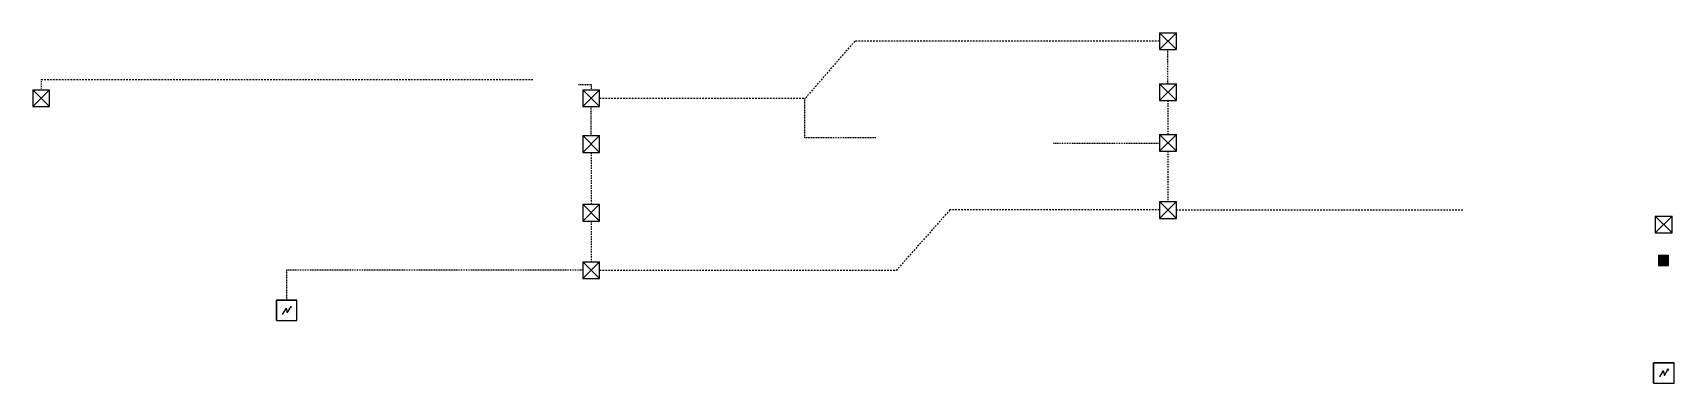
# Model space of a CAD drawing. Header units: millimetres. Extents: x -2239 to 4281, y -4228 to -777.
# Drawn here: x 1064 to 2385, y -1059 to -777 of the extents above; entities that cross this region are included whole.
import ezdxf

# ---------------------------------------------------------------- set-up
doc = ezdxf.new("R2010")
doc.units = ezdxf.units.MM
doc.linetypes.add('JIS_02_0.7', pattern=[1.35, 0.75, -0.6])
doc.layers.add('Bases', color=7, linetype='Continuous')
doc.layers.add('Canalizaciones', color=32, linetype='JIS_02_0.7', lineweight=25)

msp = doc.modelspace()

# ---------------------------------------------------------------- hatches: boundary and pattern name
at = {"layer": 'Bases'}
h = msp.add_hatch(color=256, dxfattribs=at)
h.dxf.hatch_style = 1
h.paths.add_polyline_path([(2381, -956), (2372.7, -956), (2372.7, -964.3), (2381, -964.3)])

# ---------------------------------------------------------------- linework, layer by layer
for p, q in [((2372.7, -956), (2372.7, -964.3)), ((2372.7, -964.3), (2381, -964.3))]:
    msp.add_line(p, q, dxfattribs=at)
at = {"layer": 'Bases', "lineweight": -3}
for points in [[(2372.7, -956), (2381, -956)], [(2381, -964.3), (2381, -956)]]:
    msp.add_lwpolyline(points, dxfattribs=at)
at = {"layer": 'Canalizaciones', "linetype": 'Continuous'}
for p, q in [((1971.1, -776.7), (1971.1, -790.2)), ((1971.1, -776.7), (1984.7, -790.2)), ((1984.7, -776.7), (1971.1, -790.2)), ((1971.1, -790.2), (1984.7, -790.2)), ((1971.1, -817.7), (1971.1, -831.3)), ((1971.1, -817.7), (1984.7, -831.3)), ((1984.7, -817.7), (1971.1, -831.3)), ((1064.2, -822.6), (1064.2, -836.2)), ((1064.2, -822.6), (1077.7, -836.2)), ((1077.7, -822.6), (1064.2, -836.2)), ((1506.8, -822.6), (1506.8, -836.2)), ((1506.8, -822.6), (1520.4, -836.2)), ((1520.4, -822.6), (1506.8, -836.2)), ((1971.1, -831.3), (1984.7, -831.3)), ((1064.2, -836.2), (1077.7, -836.2)), ((1506.8, -836.2), (1520.4, -836.2)), ((1971.1, -858.6), (1971.1, -872.1)), ((1971.1, -858.6), (1984.7, -872.1)), ((1984.7, -858.6), (1971.1, -872.1)), ((1506.8, -859.5), (1506.8, -873.1)), ((1506.8, -859.5), (1520.4, -873.1)), ((1520.4, -859.5), (1506.8, -873.1)), ((1506.8, -873.1), (1520.4, -873.1)), ((1971.1, -872.1), (1984.7, -872.1)), ((1506.8, -914.8), (1506.8, -928.4)), ((1506.8, -914.8), (1520.4, -928.4)), ((1520.4, -914.8), (1506.8, -928.4)), ((1971.1, -912.7), (1971.1, -926.3)), ((1971.1, -912.7), (1984.7, -926.3)), ((1984.7, -912.7), (1971.1, -926.3)), ((2370.1, -924.4), (2370.1, -937.9)), ((2370.1, -924.4), (2383.7, -937.9)), ((2383.7, -924.4), (2370.1, -937.9)), ((1506.8, -928.4), (1520.4, -928.4)), ((1971.1, -926.3), (1984.7, -926.3)), ((2370.1, -937.9), (2383.7, -937.9)), ((1506.8, -961.3), (1506.8, -974.8)), ((1506.8, -961.3), (1520.4, -974.8)), ((1520.4, -961.3), (1506.8, -974.8)), ((1506.8, -974.8), (1520.4, -974.8)), ((1268, -998.5), (1265, -1003.7)), ((1268, -998.5), (1269, -1002.4)), ((1269, -1002.4), (1272, -997.2)), ((1272, -997.2), (1271, -998.3)), ((1272, -997.2), (1271.7, -998.7)), ((1276.8, -1008.7), (1276.8, -992.2)), ((1260.3, -1008.7), (1276.8, -1008.7)), ((2385.4, -1059.1), (2385.4, -1042.6)), ((2376.7, -1048.9), (2373.7, -1054.1)), ((2376.7, -1048.9), (2377.7, -1052.8)), ((2377.7, -1052.8), (2380.7, -1047.6)), ((2380.7, -1047.6), (2379.6, -1048.7)), ((2380.7, -1047.6), (2380.3, -1049.1)), ((2368.9, -1059.1), (2385.4, -1059.1))]:
    msp.add_line(p, q, dxfattribs=at)
at = {"layer": 'Canalizaciones', "ltscale": 1.75}
for p, q in [((1725.8, -783.4), (1686.1, -829.3)), ((1971.1, -783.4), (1725.8, -783.4)), ((1070.9, -814.2), (1467.1, -814.2)), ((1520.4, -829.4), (1686.1, -829.3)), ((1802.4, -919.5), (1759.4, -968)), ((1971.1, -919.5), (1802.4, -919.5)), ((1984.7, -919.5), (2215.5, -919.5)), ((1520.4, -968), (1759.4, -968))]:
    msp.add_line(p, q, dxfattribs=at)
at = {"layer": 'Canalizaciones'}
for p, q in [((1977.9, -817.7), (1977.9, -790.2)), ((1070.9, -814.2), (1070.9, -822.6)), ((1503.5, -818.3), (1513.6, -818.3)), ((1513.6, -818.3), (1513.6, -822.6)), ((1685.6, -861.4), (1685.6, -829.3)), ((1513.6, -859.5), (1513.6, -836.2)), ((1742.8, -861.4), (1685.6, -861.4)), ((1885.9, -865.7), (1971.1, -865.7)), ((1506.8, -968), (1268.5, -968)), ((1268.5, -968), (1268.5, -992.2))]:
    msp.add_line(p, q, dxfattribs=at)
at = {"layer": 'Canalizaciones', "ltscale": 1.5}
for p, q in [((1977.9, -831.3), (1977.9, -858.6)), ((1513.6, -873.1), (1513.6, -914.8)), ((1977.9, -872.1), (1977.9, -912.7)), ((1977.9, -872.1), (1977.9, -873)), ((1513.6, -928.4), (1513.6, -961.3))]:
    msp.add_line(p, q, dxfattribs=at)
at = {"layer": 'Canalizaciones', "linetype": 'Continuous'}
for points in [[(1971.1, -776.7), (1984.7, -776.7)], [(1984.7, -790.2), (1984.7, -776.7)], [(1971.1, -817.7), (1984.7, -817.7)], [(1984.7, -831.3), (1984.7, -817.7)], [(1064.2, -822.6), (1077.7, -822.6)], [(1077.7, -836.2), (1077.7, -822.6)], [(1506.8, -822.6), (1520.4, -822.6)], [(1520.4, -836.2), (1520.4, -822.6)], [(1971.1, -858.6), (1984.7, -858.6)], [(1984.7, -872.1), (1984.7, -858.6)], [(1506.8, -859.5), (1520.4, -859.5)], [(1520.4, -873.1), (1520.4, -859.5)], [(1506.8, -914.8), (1520.4, -914.8)], [(1520.4, -928.4), (1520.4, -914.8)], [(1971.1, -912.7), (1984.7, -912.7)], [(1984.7, -926.3), (1984.7, -912.7)], [(2370.1, -924.4), (2383.7, -924.4)], [(2383.7, -937.9), (2383.7, -924.4)], [(1506.8, -961.3), (1520.4, -961.3)], [(1520.4, -974.8), (1520.4, -961.3)]]:
    msp.add_lwpolyline(points, dxfattribs=at)
for points in [[(1260.3, -992.2), (1276.8, -992.2), (1276.8, -992.2), (1260.3, -992.2)], [(1260.3, -1008.7), (1260.3, -992.2), (1260.3, -992.2), (1260.3, -1008.7)], [(2368.9, -1042.6), (2385.4, -1042.6), (2385.4, -1042.6), (2368.9, -1042.6)], [(2368.9, -1059.1), (2368.9, -1042.6), (2368.9, -1042.6), (2368.9, -1059.1)]]:
    msp.add_lwpolyline(points, close=True, dxfattribs=at)

doc.saveas('drawing.dxf')
